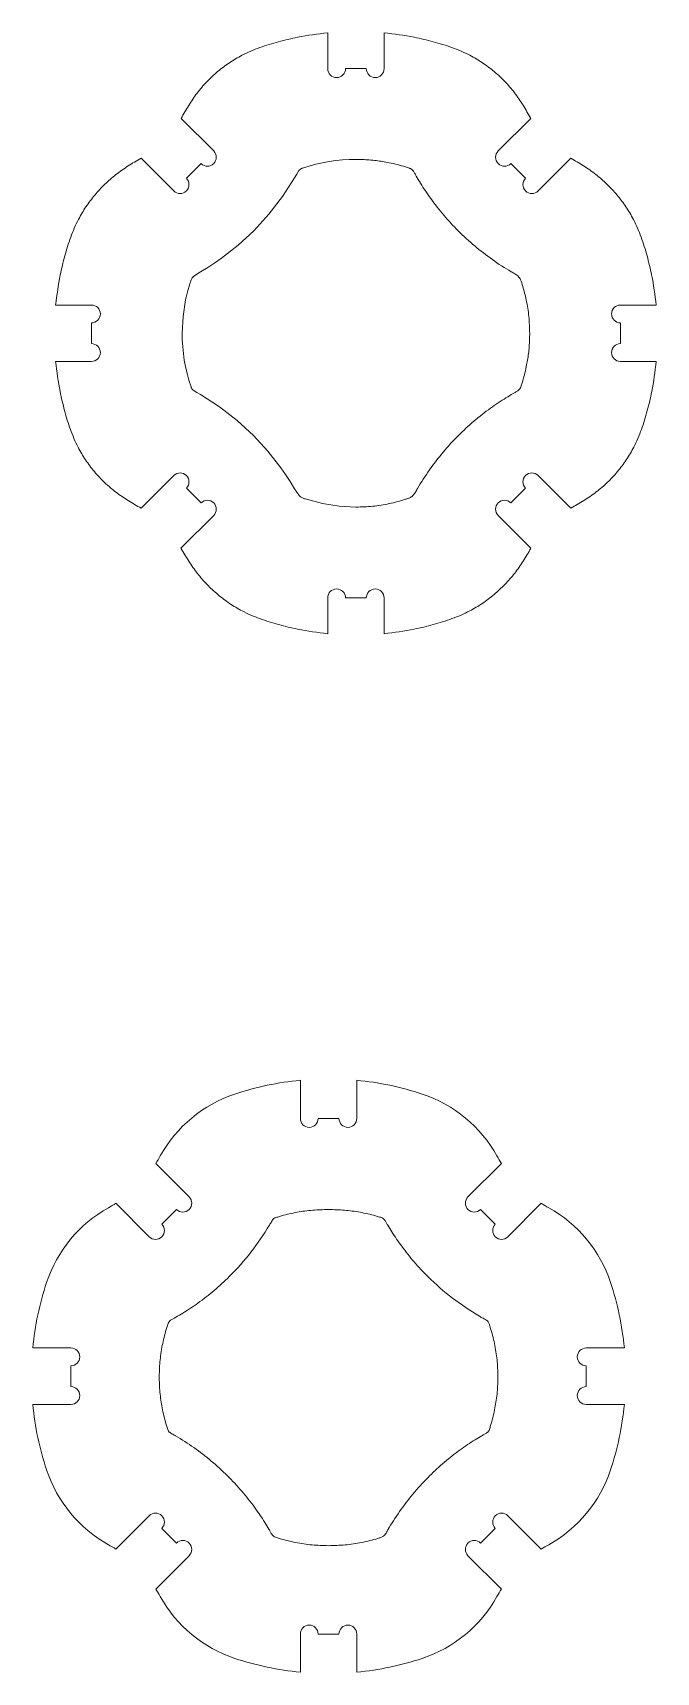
# Model space of a CAD drawing. Header units: millimetres. Extents: x -1072 to 1309, y -2665 to 2883.
# Drawn here: x 441 to 651, y -2665 to -2113 of the extents above; entities that cross this region are included whole.
import ezdxf

# ---------------------------------------------------------------- set-up
doc = ezdxf.new("R2010")
doc.units = ezdxf.units.MM

msp = doc.modelspace()

# ---------------------------------------------------------------- linework, layer by layer
at = {"color": 7, "linetype": 'Continuous', "lineweight": 15}
for p, q in [((540.339, -2113.49), (540.339, -2125.54)), ((559.339, -2125.54), (559.339, -2113.49)), ((546.339, -2125.54), (553.339, -2125.54)), ((501.973, -2153.248), (490.993, -2142.267)), ((608.686, -2142.267), (597.705, -2153.248)), ((477.531, -2155.675), (488.538, -2166.683)), ((611.14, -2166.683), (622.148, -2155.675)), ((492.781, -2162.44), (497.731, -2157.49)), ((601.948, -2157.49), (606.898, -2162.44)), ((460.83, -2205.049), (448.786, -2205.049)), ((650.892, -2205.049), (638.848, -2205.049)), ((460.83, -2218.049), (460.83, -2211.049)), ((638.848, -2211.049), (638.848, -2218.049)), ((448.781, -2224.049), (460.83, -2224.049)), ((638.848, -2224.049), (650.898, -2224.049)), ((488.538, -2262.415), (477.558, -2273.395)), ((622.121, -2273.395), (611.14, -2262.415)), ((497.731, -2271.607), (492.781, -2266.657)), ((606.898, -2266.657), (601.948, -2271.607)), ((490.966, -2286.857), (501.973, -2275.85)), ((597.705, -2275.85), (608.713, -2286.857)), ((540.339, -2303.558), (540.339, -2315.602)), ((553.339, -2303.558), (546.339, -2303.558)), ((559.339, -2315.602), (559.339, -2303.558)), ((531.133, -2465.788), (531.133, -2478.625)), ((550.133, -2478.625), (550.133, -2465.788)), ((537.133, -2478.625), (544.133, -2478.625)), ((493.715, -2504.983), (482.477, -2493.745)), ((598.789, -2493.745), (587.551, -2504.983)), ((469.042, -2507.18), (480.28, -2518.418)), ((600.986, -2518.418), (612.224, -2507.18)), ((484.522, -2514.175), (489.472, -2509.226)), ((591.794, -2509.226), (596.743, -2514.175)), ((453.922, -2555.836), (441.085, -2555.836)), ((640.181, -2555.836), (627.344, -2555.836)), ((453.922, -2568.836), (453.922, -2561.836)), ((627.344, -2561.836), (627.344, -2568.836)), ((441.085, -2574.836), (453.922, -2574.836)), ((627.344, -2574.836), (640.181, -2574.836)), ((480.28, -2612.254), (469.042, -2623.492)), ((612.224, -2623.492), (600.986, -2612.254)), ((489.472, -2621.447), (484.522, -2616.497)), ((596.743, -2616.497), (591.794, -2621.447)), ((482.477, -2636.927), (493.715, -2625.689)), ((587.551, -2625.689), (598.789, -2636.927)), ((531.133, -2652.047), (531.133, -2664.884)), ((544.133, -2652.047), (537.133, -2652.047)), ((550.133, -2664.884), (550.133, -2652.047))]:
    msp.add_line(p, q, dxfattribs=at)
at = {"color": 7, "linetype": 'Continuous', "lineweight": 15, "flags": 128}
for points in [[(549.839, -2156.07), (547.604, -2156.116), (545.333, -2156.253), (543.08, -2156.482), (540.846, -2156.8), (538.62, -2157.208), (536.325, -2157.726), (534.06, -2158.338), (531.809, -2159.046), (531.809, -2159.046), (531.809, -2159.046), (531.809, -2159.046), (531.808, -2159.046), (531.808, -2159.047), (531.808, -2159.047), (531.807, -2159.047), (531.806, -2159.048), (531.803, -2159.049), (531.797, -2159.051), (531.785, -2159.055), (531.762, -2159.063), (531.718, -2159.078), (531.643, -2159.107), (531.482, -2159.179), (531.176, -2159.355), (530.649, -2159.825), (529.919, -2161.031), (529.214, -2162.255), (525.13, -2168.583), (520.527, -2174.534), (515.429, -2180.078), (510.197, -2184.897), (504.593, -2189.286), (502.302, -2190.883), (499.959, -2192.409), (497.564, -2193.866), (495.237, -2195.397), (494.773, -2195.928), (494.433, -2196.544), (494.286, -2196.972), (494.15, -2197.375), (494.096, -2197.541), (493.985, -2197.883), (493.189, -2200.602), (492.535, -2203.339), (491.653, -2208.914), (491.361, -2214.552)], [(491.361, -2214.552), (491.407, -2216.788), (491.544, -2219.059), (491.773, -2221.311), (492.09, -2223.545), (492.499, -2225.77), (493.017, -2228.065), (493.628, -2230.33), (494.336, -2232.581), (494.336, -2232.581), (494.336, -2232.581), (494.336, -2232.581), (494.336, -2232.581), (494.337, -2232.581), (494.337, -2232.582), (494.337, -2232.582), (494.337, -2232.584), (494.339, -2232.587), (494.341, -2232.593), (494.345, -2232.604), (494.353, -2232.627), (494.368, -2232.67), (494.397, -2232.747), (494.468, -2232.908), (494.644, -2233.214), (495.114, -2233.74), (496.32, -2234.471), (497.544, -2235.175), (503.87, -2239.258), (509.825, -2243.864), (515.369, -2248.963), (520.189, -2254.195), (524.575, -2259.797), (526.172, -2262.087), (527.698, -2264.43), (529.155, -2266.826), (530.686, -2269.152), (531.217, -2269.617), (531.834, -2269.956), (532.501, -2270.184), (532.501, -2270.184), (532.501, -2270.184), (532.501, -2270.184), (532.502, -2270.184), (532.502, -2270.184), (532.502, -2270.184), (532.503, -2270.184), (532.504, -2270.185), (532.506, -2270.186), (532.511, -2270.188), (532.522, -2270.191), (532.542, -2270.198), (532.583, -2270.211), (532.664, -2270.239), (532.831, -2270.293), (533.172, -2270.404), (538.627, -2271.853), (544.202, -2272.735), (549.839, -2273.027)]]:
    msp.add_lwpolyline(points, dxfattribs=at)
at = {"color": 7, "linetype": 'Continuous', "lineweight": 15}
for centre, radius, start, end in [((543.339, -2125.54), 3, 180, 0), ((556.339, -2125.54), 3, 180, 0), ((499.852, -2155.369), 3, 225, 45), ((599.827, -2155.369), 3, 135, 315), ((490.66, -2164.561), 3, 225, 45), ((609.019, -2164.561), 3, 135, 315), ((460.83, -2208.049), 3, 270, 90), ((638.848, -2208.049), 3, 90, 270), ((460.83, -2221.049), 3, 270, 90), ((638.848, -2221.049), 3, 90, 270), ((490.66, -2264.536), 3, 315, 135), ((609.019, -2264.536), 3, 45, 225), ((499.852, -2273.728), 3, 315, 135), ((599.827, -2273.728), 3, 45, 225), ((543.339, -2303.558), 3, 0, 180), ((556.339, -2303.558), 3, 0, 180), ((540.633, -2565.336), 100, 95.45132, 108.38103), ((540.633, -2565.336), 100, 71.61897, 84.54868), ((523.29, -2513.142), 45, 108.38103, 150.8912), ((557.976, -2513.142), 45, 29.1088, 71.61897), ((534.133, -2478.625), 3, 180, 0), ((547.133, -2478.625), 3, 180, 0), ((444.657, -2469.36), 45, 327.18747, 330.8912), ((636.609, -2469.36), 45, 209.1088, 212.81253), ((488.439, -2547.993), 45, 119.1088, 161.61897), ((444.657, -2469.36), 45, 299.1088, 302.81253), ((491.594, -2507.104), 3, 225, 45), ((589.672, -2507.104), 3, 135, 315), ((636.609, -2469.36), 45, 237.18747, 240.8912), ((592.827, -2547.993), 45, 18.38103, 60.8912), ((482.401, -2516.297), 3, 225, 45), ((598.865, -2516.297), 3, 135, 315), ((540.633, -2565.336), 100, 161.61897, 174.54868), ((540.633, -2565.336), 100, 5.45132, 18.38103), ((453.922, -2558.836), 3, 270, 90), ((627.344, -2558.836), 3, 90, 270), ((453.922, -2571.836), 3, 270, 90), ((627.344, -2571.836), 3, 90, 270), ((540.633, -2565.336), 100, 185.45132, 198.38103), ((540.633, -2565.336), 100, 341.61897, 354.54868), ((488.439, -2582.68), 45, 198.38103, 240.8912), ((592.827, -2582.68), 45, 299.1088, 341.61897), ((482.401, -2614.375), 3, 315, 135), ((598.865, -2614.375), 3, 45, 225), ((444.657, -2661.312), 45, 57.18747, 60.8912), ((491.594, -2623.568), 3, 315, 135), ((589.672, -2623.568), 3, 45, 225), ((636.609, -2661.312), 45, 119.1088, 122.81253), ((444.657, -2661.312), 45, 29.1088, 32.81253), ((523.29, -2617.53), 45, 209.1088, 251.61897), ((557.976, -2617.53), 45, 288.38103, 330.8912), ((636.609, -2661.312), 45, 147.18747, 150.8912), ((534.133, -2652.047), 3, 0, 180), ((547.133, -2652.047), 3, 0, 180), ((540.633, -2565.336), 100, 251.61897, 264.54868), ((540.633, -2565.336), 100, 275.45132, 288.38103)]:
    msp.add_arc(centre, radius, start, end, dxfattribs=at)
for points, knots in [([(540.339, -2113.49), (536.953, -2113.914), (531.389, -2114.61), (523.803, -2116.46), (517.489, -2118.325), (511.92, -2120.697), (507.202, -2123.507), (503.222, -2126.49), (499.575, -2129.915), (496.3, -2133.725), (493.511, -2137.911), (491.835, -2140.809), (490.993, -2142.267)], [0, 0, 0, 0, 0.1706615, 0.280427, 0.3904738, 0.5000456, 0.5824182, 0.6647894, 0.7486015, 0.8324067, 0.9157049, 1, 1, 1, 1]), ([(608.686, -2142.267), (607.834, -2140.792), (606.13, -2137.842), (603.313, -2133.638), (600.039, -2129.852), (596.432, -2126.471), (592.475, -2123.505), (587.761, -2120.698), (582.192, -2118.329), (575.879, -2116.46), (568.29, -2114.611), (562.725, -2113.914), (559.339, -2113.49)], [0, 0, 0, 0, 0.08528042, 0.17053204, 0.25290081, 0.33527309, 0.41761969, 0.4999726, 0.60937954, 0.71954397, 0.82934624, 1, 1, 1, 1]), ([(477.531, -2155.675), (476.071, -2156.526), (473.153, -2158.226), (469.026, -2161.103), (465.279, -2164.394), (461.902, -2168.011), (458.925, -2171.958), (456.107, -2176.658), (453.723, -2182.213), (451.822, -2188.515), (449.93, -2196.1), (449.219, -2201.664), (448.786, -2205.049)], [0, 0, 0, 0, 0.08467353, 0.16931652, 0.25179158, 0.33426634, 0.41703458, 0.49920871, 0.60848799, 0.71907146, 0.82908729, 1, 1, 1, 1]), ([(650.892, -2205.049), (650.46, -2201.664), (649.749, -2196.1), (647.857, -2188.514), (645.955, -2182.212), (643.571, -2176.657), (640.754, -2171.958), (637.764, -2167.994), (634.354, -2164.347), (630.585, -2161.049), (626.469, -2158.193), (623.589, -2156.515), (622.148, -2155.675)], [0, 0, 0, 0, 0.1709088, 0.2809329, 0.3915755, 0.5007921, 0.5829563, 0.6657345, 0.7492914, 0.8328793, 0.9163793, 1, 1, 1, 1]), ([(608.318, -2214.552), (608.263, -2212.669), (608.154, -2208.904), (607.401, -2204.408), (606.633, -2201.041), (605.947, -2198.795), (605.491, -2196.789), (604.503, -2195.33), (603.32, -2194.537), (600.305, -2192.872), (595.706, -2189.839), (589.73, -2185.252), (584.277, -2180.246), (579.348, -2174.916), (575.129, -2169.536), (572.131, -2165.065), (570.41, -2162.164), (569.588, -2160.748), (569.152, -2159.886), (568.608, -2159.407), (568.2, -2159.169), (567.759, -2159.003), (567.199, -2158.825), (564.958, -2158.107), (562.17, -2157.397), (558.837, -2156.785), (556.597, -2156.467), (554.343, -2156.238), (552.088, -2156.098), (550.584, -2156.08), (549.839, -2156.07)], [0, 0, 0, 0, 0.0624963, 0.1249742, 0.15098, 0.1770792, 0.2031132, 0.2186266, 0.2342045, 0.2498321, 0.3332296, 0.4165787, 0.4999079, 0.5787084, 0.6574075, 0.7267081, 0.7573827, 0.7692884, 0.7812463, 0.7890429, 0.7929504, 0.7968547, 0.8046686, 0.8124829, 0.8749759, 0.9000253, 0.9250091, 0.9500638, 0.9752573, 1, 1, 1, 1]), ([(549.839, -2273.027), (551.722, -2272.971), (555.487, -2272.858), (561.074, -2271.95), (565.062, -2270.861), (567.523, -2270.086), (568.401, -2269.717), (569.181, -2269.002), (569.858, -2268.033), (571.512, -2265.008), (574.553, -2260.419), (579.137, -2254.441), (584.144, -2248.988), (589.473, -2244.06), (594.854, -2239.84), (599.324, -2236.843), (602.235, -2235.114), (603.652, -2234.295), (604.509, -2233.851), (605.066, -2233.235), (605.447, -2232.368), (605.908, -2230.788), (606.576, -2228.531), (607.16, -2225.958), (607.603, -2223.55), (607.922, -2221.311), (608.15, -2219.056), (608.29, -2216.801), (608.309, -2215.298), (608.318, -2214.552)], [0, 0, 0, 0, 0.06250332, 0.12498219, 0.18747365, 0.19946346, 0.21085944, 0.21866975, 0.23424201, 0.24987189, 0.33320486, 0.41662297, 0.49990234, 0.57870519, 0.65745518, 0.72673951, 0.75730052, 0.76978497, 0.78123611, 0.78903335, 0.79682695, 0.81245457, 0.84370314, 0.8749708, 0.90001139, 0.9249991, 0.95006631, 0.97525388, 1, 1, 1, 1]), ([(448.781, -2224.049), (449.205, -2227.435), (449.901, -2232.999), (451.75, -2240.585), (453.616, -2246.899), (455.988, -2252.469), (458.797, -2257.186), (461.781, -2261.167), (465.206, -2264.813), (469.016, -2268.088), (473.202, -2270.877), (476.1, -2272.553), (477.558, -2273.395)], [0, 0, 0, 0, 0.17066232, 0.28042798, 0.3904762, 0.50004444, 0.58241819, 0.6647915, 0.74860221, 0.83240608, 0.9157065, 1, 1, 1, 1]), ([(622.121, -2273.395), (623.596, -2272.543), (626.546, -2270.84), (630.75, -2268.022), (634.536, -2264.748), (637.917, -2261.141), (640.883, -2257.184), (643.69, -2252.47), (646.06, -2246.901), (647.928, -2240.588), (649.778, -2232.999), (650.474, -2227.435), (650.898, -2224.049)], [0, 0, 0, 0, 0.0852822, 0.1705306, 0.2528982, 0.3352719, 0.4176185, 0.4999705, 0.6093773, 0.7195437, 0.8293461, 1, 1, 1, 1]), ([(490.966, -2286.857), (491.816, -2288.317), (493.516, -2291.235), (496.394, -2295.362), (499.685, -2299.109), (503.302, -2302.486), (507.249, -2305.463), (511.949, -2308.281), (517.504, -2310.665), (523.806, -2312.566), (531.391, -2314.458), (536.955, -2315.169), (540.339, -2315.602)], [0, 0, 0, 0, 0.0846761, 0.169319, 0.251794, 0.3342672, 0.4170369, 0.499211, 0.6084882, 0.7190716, 0.8290872, 1, 1, 1, 1]), ([(559.339, -2315.602), (562.724, -2315.169), (568.288, -2314.458), (575.874, -2312.566), (582.177, -2310.665), (587.731, -2308.28), (592.43, -2305.463), (596.394, -2302.473), (600.041, -2299.063), (603.339, -2295.294), (606.195, -2291.179), (607.873, -2288.298), (608.713, -2286.857)], [0, 0, 0, 0, 0.17091096, 0.28093256, 0.39157708, 0.50079174, 0.58295524, 0.66573221, 0.74929196, 0.83287846, 0.91637725, 1, 1, 1, 1]), ([(540.633, -2509.279), (538.858, -2509.312), (535.308, -2509.377), (530.021, -2510.124), (526.082, -2510.997), (523.534, -2511.793), (522.404, -2512.073), (521.748, -2512.733), (521.329, -2513.548), (519.078, -2517.275), (514.718, -2523.753), (508.277, -2530.962), (502.168, -2536.562), (496.914, -2540.649), (492.559, -2543.564), (489.733, -2545.222), (488.356, -2546.033), (487.508, -2546.426), (486.893, -2546.986), (486.62, -2547.635), (486.413, -2548.296), (485.699, -2550.502), (484.727, -2554.32), (483.835, -2559.805), (483.7, -2563.496), (483.633, -2565.336)], [0, 0, 0, 0, 0.0607542, 0.1214932, 0.182733, 0.1981949, 0.2136003, 0.2213429, 0.2291909, 0.2449119, 0.3705442, 0.4959542, 0.5750389, 0.6541922, 0.7237225, 0.7543821, 0.7664319, 0.7784653, 0.7862846, 0.7941997, 0.8021815, 0.8101005, 0.8735665, 0.9369802, 1, 1, 1, 1]), ([(597.633, -2565.336), (597.566, -2563.496), (597.431, -2559.804), (596.539, -2554.325), (595.537, -2550.377), (594.745, -2547.973), (594.46, -2547.067), (593.675, -2546.356), (592.625, -2545.884), (588.695, -2543.534), (582.173, -2539.249), (574.961, -2532.911), (569.388, -2526.951), (565.354, -2521.892), (562.458, -2517.696), (560.802, -2514.969), (559.99, -2513.642), (559.594, -2512.818), (558.864, -2512.072), (557.731, -2511.793), (555.185, -2510.996), (551.244, -2510.124), (545.958, -2509.377), (542.408, -2509.312), (540.633, -2509.279)], [0, 0, 0, 0, 0.06302105, 0.12643593, 0.18990273, 0.20181175, 0.21369615, 0.2215156, 0.23722173, 0.25293884, 0.37835066, 0.50392356, 0.58076715, 0.65765208, 0.72537078, 0.75522973, 0.76695102, 0.77865326, 0.78639694, 0.80180137, 0.81726491, 0.87850584, 0.93924738, 1, 1, 1, 1]), ([(483.633, -2565.336), (483.681, -2567.126), (483.776, -2570.704), (484.573, -2576.029), (485.487, -2579.993), (486.311, -2582.556), (486.603, -2583.692), (487.273, -2584.349), (488.099, -2584.763), (490.817, -2586.376), (495.382, -2589.26), (501.24, -2593.785), (506.608, -2598.675), (511.464, -2603.891), (515.629, -2609.153), (518.606, -2613.519), (520.301, -2616.355), (521.131, -2617.737), (521.534, -2618.588), (522.103, -2619.203), (522.76, -2619.473), (523.428, -2619.677), (525.659, -2620.377), (529.516, -2621.326), (535.054, -2622.179), (538.777, -2622.284), (540.633, -2622.336)], [0, 0, 0, 0, 0.06074797, 0.12148111, 0.18271432, 0.19817682, 0.21357888, 0.22132262, 0.2291698, 0.2448878, 0.32869798, 0.41238147, 0.49600063, 0.5750767, 0.65422334, 0.72374922, 0.75440438, 0.76645263, 0.77848602, 0.7863044, 0.79421718, 0.80219973, 0.81011891, 0.87357936, 0.93698675, 1, 1, 1, 1]), ([(540.633, -2622.336), (542.489, -2622.284), (546.213, -2622.179), (551.745, -2621.326), (555.733, -2620.348), (558.164, -2619.571), (559.08, -2619.291), (559.803, -2618.504), (560.288, -2617.451), (562.053, -2614.558), (564.96, -2610.014), (569.533, -2604.195), (574.422, -2598.913), (579.575, -2594.181), (584.708, -2590.155), (588.963, -2587.271), (591.727, -2585.624), (593.071, -2584.817), (593.906, -2584.425), (594.664, -2583.695), (594.955, -2582.555), (595.779, -2579.994), (596.692, -2576.028), (597.49, -2570.704), (597.585, -2567.126), (597.633, -2565.336)], [0, 0, 0, 0, 0.0630131, 0.1264231, 0.1898847, 0.2017941, 0.2136757, 0.2214942, 0.2371986, 0.2529145, 0.3365588, 0.4202938, 0.5039688, 0.5808053, 0.6576849, 0.7253952, 0.7552533, 0.7669735, 0.7786725, 0.7864174, 0.8018197, 0.8172825, 0.8785166, 0.9392536, 1, 1, 1, 1])]:
    msp.add_open_spline(points, degree=3, knots=knots, dxfattribs=at)

doc.saveas('drawing.dxf')
